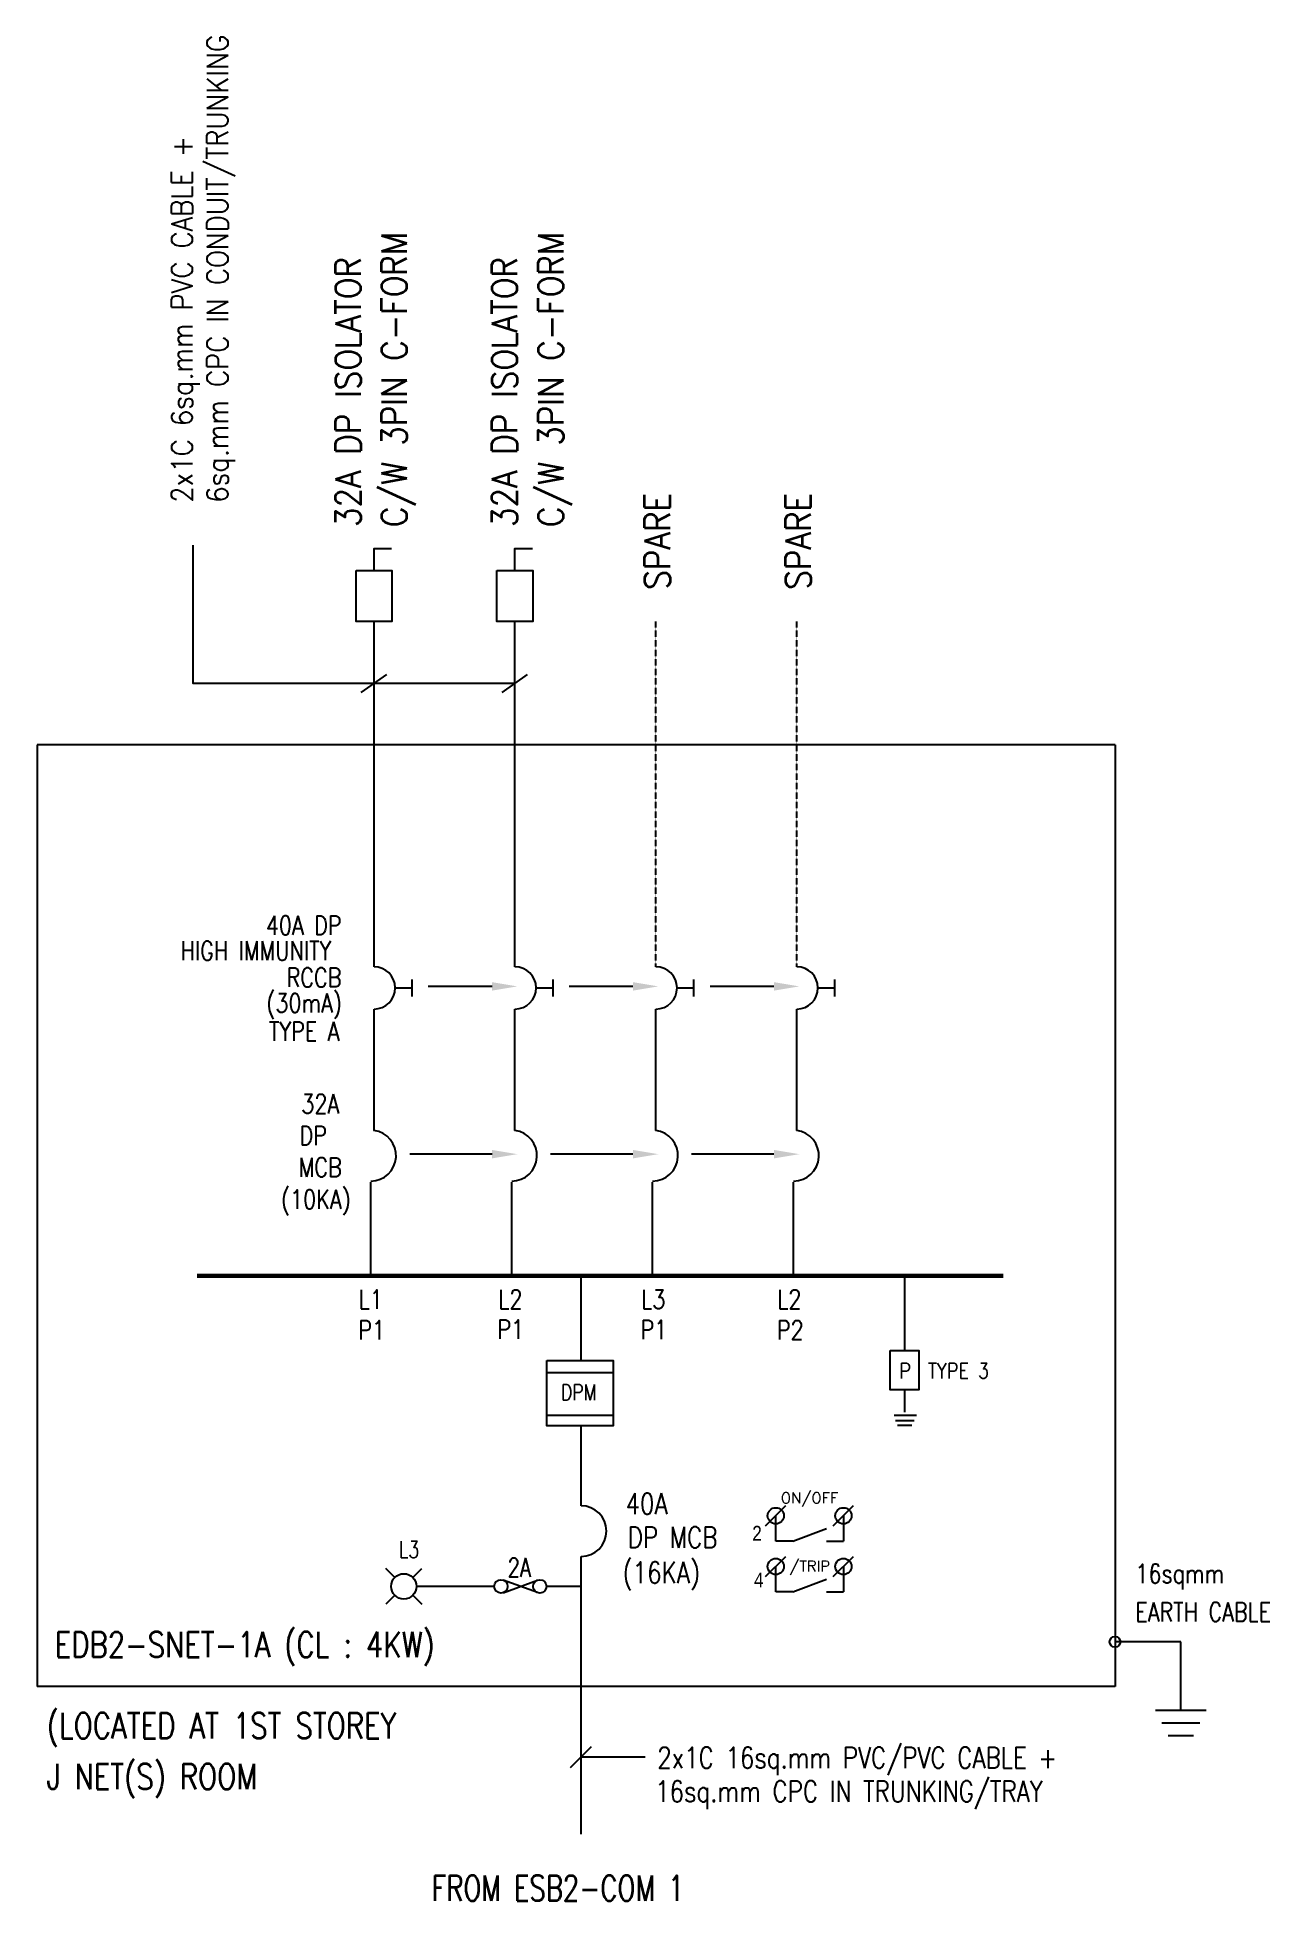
# Model space of a CAD drawing. Header units: millimetres. Extents: x 624049 to 847333, y 256790 to 538574.
# Drawn here: x 660365 to 674944, y 341471 to 363517 of the extents above; entities that cross this region are included whole.
import ezdxf
from ezdxf.enums import TextEntityAlignment as Align

# ---------------------------------------------------------------- set-up
doc = ezdxf.new("R2010")
doc.units = ezdxf.units.MM
doc.header["$LTSCALE"] = 0.01
doc.linetypes.add('DASHED', pattern=[19.05, 12.7, -6.35])
doc.linetypes.add('{ -E- }', pattern=[0])
doc.styles.add('100', font='romans.shx', dxfattribs={"width": 0.8, "height": 250})
doc.styles.add('A2', font='SIMPLEX.shx', dxfattribs={"width": 0.95, "height": 190})
doc.styles.add('ATT', font='ROMANS.SHX')
doc.styles.add('MONOTXT', font='MONOTXT.SHX')
doc.styles.add('PwNote', font='Romans.shx', dxfattribs={"width": 0.75, "bigfont": 'Special.shx'})
doc.styles.add('ROMANS', font='romans', dxfattribs={"width": 0.75})

msp = doc.modelspace()

# ---------------------------------------------------------------- texts
at = {"color": 7}
for s, height, rotation, style, width, p in [('6sq.mm CPC IN CONDUIT/TRUNKING', 250, 90, 'A2', 0.9, (662622, 358010)), ('2x1C 6sq.mm PVC CABLE +', 250, 90, 'A2', 0.9, (662203, 358010)), ('C/W 3PIN C-FORM', 300, 90, 'A2', 0.9, (664738, 357723)), ('C/W 3PIN C-FORM', 300, 90, 'A2', 0.9, (666590, 357723)), ('32A DP ISOLATOR', 300, 90, 'A2', 0.9, (664191, 357723)), ('32A DP ISOLATOR', 300, 90, 'A2', 0.9, (666043, 357723)), ('SPARE', 300, 90, 'A2', 0.9, (667850, 356982)), ('SPARE', 300, 90, 'A2', 0.9, (669517, 356982)), ('40A DP', 225, 360, '100', 0.8, (663069, 352898)), ('HIGH IMMUNITY', 225, 360, '100', 0.8, (662060, 352597)), ('RCCB', 225, 360, '100', 0.8, (663314, 352281)), ('(30mA)', 225, 360, '100', 0.8, (663074, 351979)), ('TYPE A', 225, 360, '100', 0.8, (663105, 351644)), ('32A', 225, 360, '100', 0.8, (663489, 350786)), ('DP', 225, 360, '100', 0.8, (663466, 350411)), ('MCB', 225, 360, '100', 0.8, (663457, 350036)), ('(10KA)', 225, 360, '100', 0.8, (663247, 349656)), ('L1', 225, 360, '100', 0.8, (664167, 348474)), ('L2', 225, 360, '100', 0.8, (665819, 348474)), ('L3', 225, 360, '100', 0.8, (667509, 348474)), ('L2', 225, 360, '100', 0.8, (669119, 348474)), ('P1', 225, 360, '100', 0.8, (664162, 348109)), ('P1', 225, 360, '100', 0.8, (665807, 348119)), ('P1', 225, 360, '100', 0.8, (667500, 348114)), ('P2', 225, 360, '100', 0.8, (669114, 348109)), ('16sqmm', 225, 360, '100', 0.8, (673355, 345229)), ('EARTH CABLE', 225, 360, '100', 0.8, (673355, 344776)), ('2x1C 16sq.mm PVC/PVC CABLE +', 250, 360, 'PwNote', 0.8, (667699, 343039)), ('16sq.mm CPC IN TRUNKING/TRAY', 250, 360, 'PwNote', 0.8, (667673, 342639))]:
    msp.add_text(s, height=height, rotation=rotation, dxfattribs=dict(at, style=style, width=width)).set_placement(p)
for s, height, style, width, p in [('P', 180, 'ROMANS', 0.85, (670564, 347651)), ('TYPE 3', 180, 'ROMANS', 0.85, (670902, 347651)), ('DPM', 186.6, '100', 0.8, (666560, 347393)), ('FROM ESB2-COM 1', 300, 'PwNote', 0.75, (665030, 341471))]:
    msp.add_text(s, height=height, dxfattribs=dict(at, style=style, width=width)).set_placement(p)
at = {"color": 7, "style": 'PwNote', "width": 0.8}
for s, p in [('40A', (667572, 346169)), ('DP MCB', (667880, 345770)), ('(16KA)', (667746, 345336))]:
    msp.add_text(s, height=250, dxfattribs=at).set_placement(p, align=Align.MIDDLE)
at = {"color": 7, "style": 'ATT'}
for s, p in [('ON/OFF', (669501, 346237)), ('/TRIP', (669501, 345429))]:
    msp.add_text(s, height=128, rotation=0, dxfattribs=at).set_placement(p, align=Align.MIDDLE_CENTER)
at = {"color": 7, "style": 'MONOTXT', "width": 0.8}
for s, p in [('2', (668940, 345818)), ('4', (668961, 345265))]:
    msp.add_text(s, height=176, dxfattribs=at).set_placement(p, align=Align.MIDDLE_RIGHT)
at = {"style": 'ROMANS', "width": 0.75}
msp.add_text('L3', height=200, dxfattribs=at).set_placement((664645, 345526))
msp.add_text('2A', height=225, dxfattribs=at).set_placement((666067, 345301), align=Align.CENTER)
at = {"color": 7, "ltscale": 1.5, "style": 'PwNote', "width": 0.8}
for s, p in [('EDB2-SNET-1A (CL : 4KW)', (660571, 344351)), ('(LOCATED AT 1ST STOREY', (660477, 343392)), ('J NET(S) ROOM', (660477, 342789))]:
    msp.add_text(s, height=300, dxfattribs=at).set_placement(p)

# ---------------------------------------------------------------- linework, layer by layer
at = {"color": 7}
for p, q in [((664349, 352520), (664349, 356606)), ((666016, 352520), (666016, 356606)), ((664198, 355766), (664499, 355976)), ((665865, 355766), (666166, 355976)), ((664799, 352170), (664799, 352370)), ((666466, 352170), (666466, 352370)), ((668133, 352170), (668133, 352370)), ((669800, 352170), (669800, 352370)), ((664599, 352270), (664799, 352270)), ((666266, 352270), (666466, 352270)), ((667933, 352270), (668133, 352270)), ((669600, 352270), (669800, 352270)), ((664349, 350583), (664349, 352020)), ((666016, 350583), (666016, 352020)), ((667683, 350583), (667683, 352020)), ((669350, 350583), (669350, 352020)), ((670624, 348864), (670624, 347981)), ((666394, 347721), (667178, 347721)), ((670624, 347514), (670624, 347251)), ((666394, 347215), (667178, 347215)), ((670500, 347215), (670767, 347215)), ((670517, 347152), (670737, 347152)), ((670542, 347098), (670709, 347098)), ((668981, 345905), (669221, 346145)), ((669781, 345905), (670021, 346145)), ((669101, 345725), (669101, 346025)), ((669901, 346025), (669901, 345725)), ((669301, 345725), (669101, 345725)), ((669301, 345725), (669701, 345875)), ((669701, 345725), (669901, 345725)), ((668981, 345305), (669221, 345545)), ((669781, 345305), (670021, 345545)), ((664595, 345296), (664489, 345402)), ((664807, 345296), (664913, 345402)), ((665876, 345115), (666282, 345265)), ((666281, 345116), (665878, 345264)), ((669101, 345125), (669101, 345425)), ((669301, 345125), (669701, 345275)), ((669901, 345425), (669901, 345125)), ((664595, 345084), (664489, 344978)), ((664807, 345084), (664913, 344978)), ((665770, 345190), (664851, 345190)), ((666798, 345190), (666388, 345190)), ((669301, 345125), (669101, 345125)), ((669701, 345125), (669901, 345125)), ((673893, 343727), (673893, 344534)), ((673593, 343727), (674193, 343727)), ((673668, 343577), (674118, 343577)), ((666673, 343046), (666923, 343296)), ((673743, 343427), (674043, 343427)), ((667557, 343171), (666798, 343171))]:
    msp.add_line(p, q, dxfattribs=at)
at = {"color": 7, "linetype": 'DASHED', "ltscale": 20}
for p, q in [((667683, 352520), (667683, 356606)), ((669350, 352520), (669350, 356606))]:
    msp.add_line(p, q, dxfattribs=at)
at = {"color": 7, "linetype": '{ -E- }', "ltscale": 1.5}
for p, q in [((673114, 355145), (660365, 355145)), ((660365, 355145), (660365, 344005)), ((673114, 355145), (673114, 344005)), ((673114, 344005), (660365, 344005))]:
    msp.add_line(p, q, dxfattribs=at)
at = {"color": 7, "linetype": '{ -E- }'}
for p, q in [((665745, 352288), (664990, 352288)), ((667412, 352288), (666657, 352288)), ((669079, 352288), (668324, 352288)), ((665745, 350303), (664771, 350303)), ((667412, 350303), (666438, 350303)), ((669079, 350303), (668105, 350303)), ((664310, 348864), (664310, 349972)), ((665977, 348864), (665977, 349972)), ((667644, 348864), (667644, 349972)), ((669311, 348864), (669311, 349972)), ((666798, 347862), (666798, 348864)), ((666798, 346144), (666798, 347091)), ((666798, 342260), (666798, 345544)), ((673893, 344534), (673114, 344534))]:
    msp.add_line(p, q, dxfattribs=at)
at = {"color": 7}
for points in [[(666016, 355871), (662211, 355871), (662211, 357509)], [(664349, 357208), (664349, 357469), (664555, 357469)], [(666016, 357208), (666016, 357469), (666222, 357469)]]:
    msp.add_lwpolyline(points, dxfattribs=at)
for points in [[(664136, 357208), (664561, 357208), (664561, 356606), (664136, 356606)], [(665803, 357208), (666228, 357208), (666228, 356606), (665803, 356606)], [(670455, 347981), (670794, 347981), (670794, 347514), (670455, 347514)], [(666394, 347862), (667178, 347862), (667178, 347091), (666394, 347091)]]:
    msp.add_lwpolyline(points, close=True, dxfattribs=at)
at = {"color": 7, "const_width": 50}
msp.add_lwpolyline([(662255, 348864), (671792, 348864)], dxfattribs=at)
at = {"color": 7}
for centre, radius in [((669101, 346025), 96), ((669901, 346025), 96), ((669101, 345425), 96), ((669901, 345425), 96), ((664701, 345190), 150), ((665850, 345190), 79.2), ((666309, 345190), 79.2), ((673114, 344534), 63.8)]:
    msp.add_circle(centre, radius, dxfattribs=at)
for centre, radius, start, end in [((664349, 352270), 250, 270, 90), ((666016, 352270), 250, 270, 90), ((667683, 352270), 250, 270, 90), ((669350, 352270), 250, 270, 90), ((664309, 350285), 301, 270.2436, 82.5191), ((665976, 350285), 301, 270.2436, 82.5191), ((667643, 350285), 301, 270.2436, 82.5191), ((669310, 350285), 301, 270.2436, 82.5191), ((666798, 345844), 300, 270, 90)]:
    msp.add_arc(centre, radius, start, end, dxfattribs=at)
for points in [[(665745, 352338), (666045, 352288), (665745, 352238)], [(667412, 352338), (667712, 352288), (667412, 352238)], [(669079, 352338), (669379, 352288), (669079, 352238)], [(665745, 350353), (666045, 350303), (665745, 350253)], [(667412, 350353), (667712, 350303), (667412, 350253)], [(669079, 350353), (669379, 350303), (669079, 350253)]]:
    msp.add_solid(points, dxfattribs=at)

msp.set_redraw_order([(e.dxf.handle, doc.entitydb.next_handle()) for e in msp.query("TEXT MTEXT ATTDEF DIMENSION ARC_DIMENSION")])  # texts and dimensions are drawn at this point

doc.saveas('drawing.dxf')
